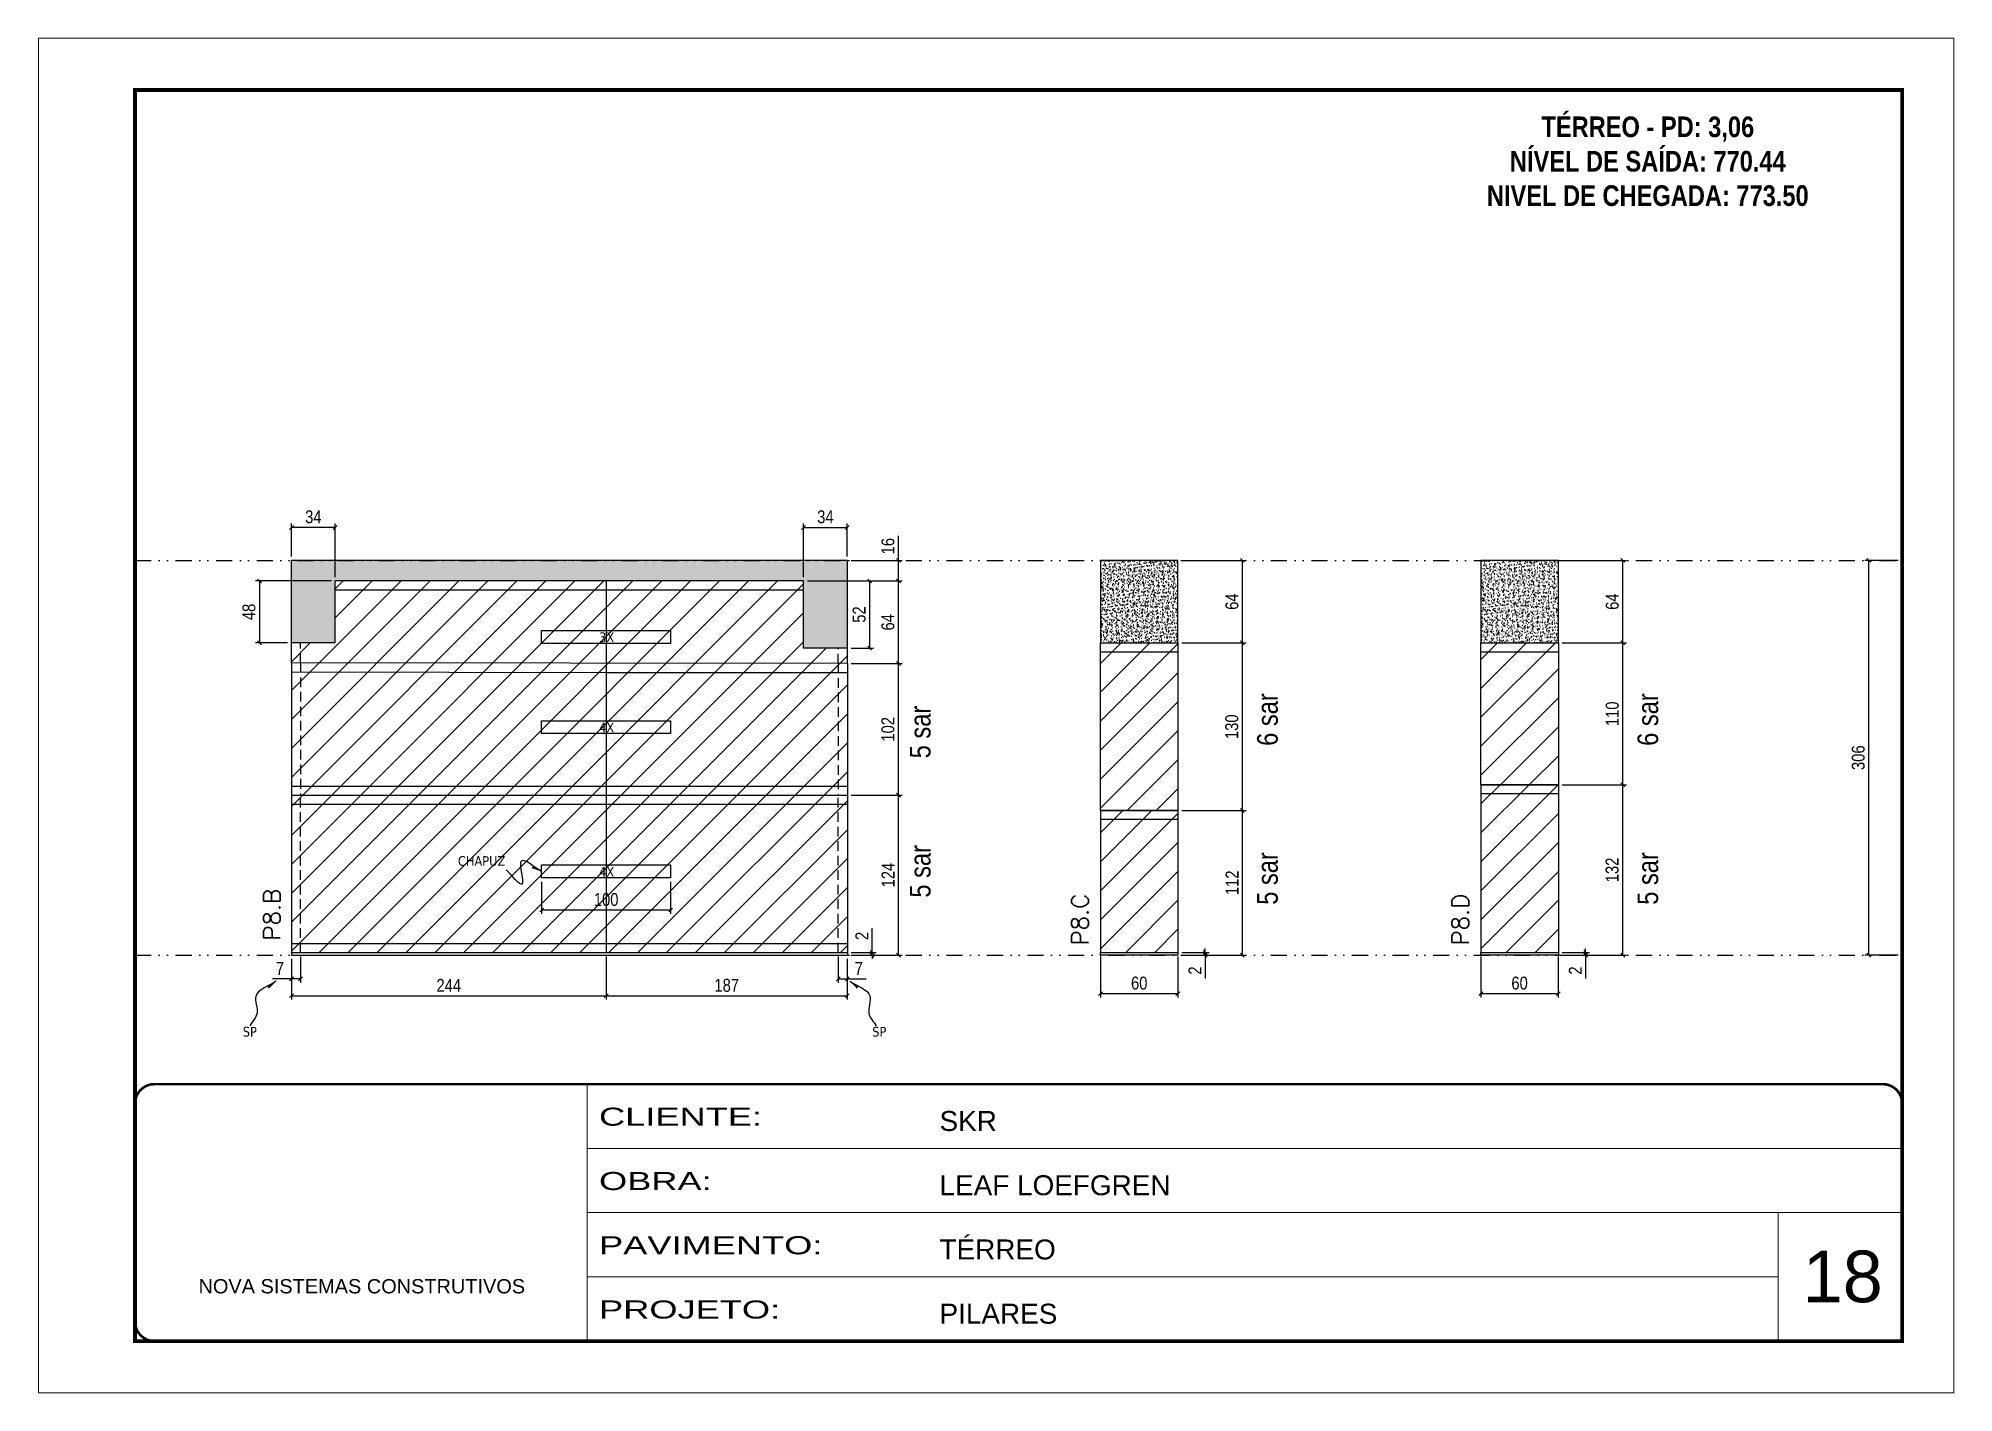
# Model space of a CAD drawing. Extents: x 14400 to 27878, y -21631 to 6985.
# Drawn here: x 16012 to 17497, y 1340 to 2390 of the extents above; entities that cross this region are included whole.
import ezdxf

# ---------------------------------------------------------------- set-up
doc = ezdxf.new("R2010")
doc.units = 0
for name, pattern in [('CONTINUO', [0]), ('DASHED', [0.75, 0.5, -0.25]), ('DIVIDE2', [0.625, 0.25, -0.125, 0, -0.125, 0, -0.125]), ('HIDDEN', [0.375, 0.25, -0.125])]:
    doc.linetypes.add(name, pattern=pattern)
for name, color, linetype, lineweight in [('CARIMBO', 255, 'Continuous', 9), ('Folhas', 255, 'Continuous', 9), ('Hachura', 251, 'Continuous', 9), ('SARRAFO DE PRESSAO', 251, 'DASHED', 9), ('Texto Seção', 7, 'Continuous', 15)]:
    doc.layers.add(name, color=color, linetype=linetype, lineweight=lineweight)
for name, color, linetype in [('COTA', 241, 'Continuous'), ('NOMENCLATURA', 7, 'Continuous'), ('Nível', 160, 'Continuous'), ('Painéis', 200, 'Continuous'), ('SARR_2.2x10', 60, 'Continuous'), ('SARR_2.2x7', 40, 'Continuous'), ('Sarrafo de Pressão', 42, 'HIDDEN'), ('texto', 7, 'Continuous')]:
    doc.layers.add(name, color=color, linetype=linetype)
doc.styles.add('ARIAL', font='arial.ttf')
doc.styles.add('ARIAL_NARROW', font='ARIALN.TTF', dxfattribs={"height": 0.2})
doc.styles.add('COTA TECNICA', font='techl___.ttf', dxfattribs={"height": 10})
doc.styles.add('COTA TECNICA-50', font='techl___.ttf', dxfattribs={"height": 10})
doc.styles.add('REGUA-120', font='ROMANS.shx', dxfattribs={"height": 15})
doc.styles.add('ROMANC', font='techb___.ttf', dxfattribs={"height": 2.5})
doc.styles.get("Standard").update_dxf_attribs({"font": 'arial.ttf'})
doc.styles.add('Tecnologia', font='')
doc.styles.get('Tecnologia').set_extended_font_data('Forgotten Futurist')
doc.dimstyles.new('COTA PAINEL-50', dxfattribs={"dimtxt": 10, "dimasz": 3, "dimexe": 3, "dimexo": 3, "dimgap": 3, "dimtad": 1, "dimdec": 1, "dimzin": 12, "dimdsep": 46, "dimtxsty": 'COTA TECNICA-50', "dimblk1": 'OBLIQUE', "dimblk2": 'OBLIQUE', "dimsah": 1, "dimcen": 0.9, "dimclrd": 4, "dimclre": 4, "dimclrt": 240, "dimadec": 1, "dimazin": 3, "dimtfac": 1, "dimtdec": 1, "dimtmove": 0, "dimatfit": 3, "dimfxl": 1, "dimtolj": 1, "dimtzin": 12, "dimarcsym": 0})
doc.dimstyles.new('PAINEL', dxfattribs={"dimtxt": 10, "dimasz": 3, "dimexe": 3, "dimexo": 3, "dimgap": 3, "dimtad": 1, "dimdec": 1, "dimzin": 12, "dimdsep": 46, "dimtxsty": 'COTA TECNICA', "dimblk1": 'OBLIQUE', "dimblk2": 'OBLIQUE', "dimsah": 1, "dimcen": 0.9, "dimclrd": 4, "dimclre": 4, "dimclrt": 240, "dimadec": 1, "dimazin": 3, "dimtfac": 1, "dimtdec": 1, "dimtmove": 0, "dimatfit": 3, "dimfxl": 1, "dimtolj": 1, "dimtzin": 12, "dimarcsym": 0})
doc.dimstyles.get("Standard").update_dxf_attribs({"dimtxt": 0.18, "dimasz": 0.18, "dimexe": 0.18, "dimexo": 0.0625, "dimgap": 0.09, "dimtad": 0, "dimtih": 1, "dimtoh": 1, "dimdec": 4, "dimzin": 0, "dimdsep": 46, "dimtxsty": 'Standard', "dimcen": 0.09, "dimadec": 0, "dimazin": 0, "dimtfac": 1, "dimtdec": 4, "dimtofl": 0, "dimtmove": 0, "dimatfit": 3, "dimfxl": 1, "dimtolj": 1, "dimtzin": 0, "dimarcsym": 0})

msp = doc.modelspace()

# ---------------------------------------------------------------- texts
at = {"layer": 'CARIMBO', "style": 'ARIAL'}
msp.add_text('18', height=40, dxfattribs=at).set_placement((17379.83, 1410.57))
at = {"layer": 'NOMENCLATURA', "style": 'ARIAL_NARROW'}
for s, p in [('5 sar', (16703.72, 1832.23)), ('6 sar', (16972.91, 1841.92)), ('6 sar', (17267.84, 1841.92)), ('5 sar', (16703.72, 1724.23)), ('5 sar', (16972.91, 1718.7)), ('5 sar', (17267.84, 1718.7))]:
    msp.add_text(s, height=16, rotation=90, dxfattribs=at).set_placement(p)
at = {"layer": 'NOMENCLATURA', "color": 2, "insert": (17259.81, 2356.49), "char_height": 16, "attachment_point": 2, "style": 'ROMANC'}
msp.add_mtext_dynamic_manual_height_columns('\\PTÉRREO - PD: 3,06\\PNÍVEL DE SAÍDA: 770.44\\PNIVEL DE CHEGADA: 773.50', width=432.3511, gutter_width=1, heights=[0], dxfattribs=at)
at = {"layer": 'texto', "color": 0, "char_height": 7.5, "attachment_point": 5}
for s, insert in [('{\\fTahoma|b0|i0|c0|p34;\\C4;3X}', (16452.6, 1926)), ('{\\fTahoma|b0|i0|c0|p34;\\C4;4X}', (16452.6, 1856.1)), ('{\\fTahoma|b0|i0|c0|p34;\\C4;CHAPUZ}', (16355.65, 1752.57)), ('{\\fTahoma|b0|i0|c0|p34;\\C4;4X}', (16452.6, 1744.26)), ('{\\fTahoma|b0|i0|c0|p34;\\C4;SP}', (16175.96, 1620.22)), ('{\\fTahoma|b0|i0|c0|p34;\\C4;SP}', (16663.98, 1620.22))]:
    msp.add_mtext(s, dxfattribs=dict(at, insert=insert))
at = {"layer": 'Texto Seção', "char_height": 13, "attachment_point": 7, "rotation": 90, "style": 'REGUA-120'}
for s, insert, width in [('P8.B', (16199.59, 1690.96), 285.3299), ('P8.C', (16826.07, 1687.12), 370.6998), ('P8.D', (17121, 1687.12), 370.6998)]:
    msp.add_mtext(s, dxfattribs=dict(at, insert=insert, width=width))

# ---------------------------------------------------------------- blocks, each defined once
blk = doc.blocks.new('9999999999')
at = {"color": 30, "linetype": 'CONTINUO'}
for p, q in [((98564.6, 34230.2), (98564.6, 34429.4)), ((98564.6, 34379.6), (99584, 34379.6)), ((98564.6, 34329.8), (99488, 34329.8)), ((99584, 34329.8), (99488, 34329.8)), ((99488, 34329.8), (99488, 34230.2)), ((98564.6, 34280), (99488, 34280))]:
    blk.add_line(p, q, dxfattribs=at)
at = {"color": 30, "linetype": 'CONTINUO', "const_width": 2}
blk.add_lwpolyline([(99584, 34230.2), (99584, 34414.4, 0.414214), (99569, 34429.4), (98229, 34429.4, 0.414214), (98214, 34414.4), (98214, 34245.2, 0.414214), (98229, 34230.2), (99584, 34230.2)], format="xyb", dxfattribs=at)
at = {"layer": 'Folhas'}
blk.add_lwpolyline([(98139, 34190.2), (99624, 34190.2), (99624, 35240.2), (98139, 35240.2)], close=True, dxfattribs=at)
at = {"layer": 'Folhas', "color": 30, "const_width": 3}
blk.add_lwpolyline([(98214, 34230.2), (99584, 34230.2), (99584, 35200.2), (98214, 35200.2)], close=True, dxfattribs=at)
at = {"color": 7, "linetype": 'Continuous', "ltscale": 5, "style": 'ARIAL'}
for s, height, p in [('SKR', 15.48, (98837.7, 34393.1)), ('LEAF LOEFGREN', 15.483, (98837.7, 34343.3)), ('TÉRREO', 15.48, (98837.7, 34293.5)), ('NOVA SISTEMAS CONSTRUTIVOS', 11.059, (98263.2, 34267.2)), ('PILARES', 15.48, (98837.7, 34243.7))]:
    blk.add_text(s, height=height, dxfattribs=at).set_placement(p)
at = {"layer": 'Folhas', "color": 7, "style": 'Tecnologia', "width": 1.5}
for s, p in [('CLIENTE:', (98573.7, 34397.2)), ('OBRA:', (98573.7, 34347.3)), ('PAVIMENTO:', (98573.7, 34297.5)), ('PROJETO:', (98573.7, 34247.7))]:
    blk.add_text(s, height=14, dxfattribs=at).set_placement(p)
blk = doc.blocks.new('_Oblique')
at = {"color": 0, "linetype": 'ByBlock', "lineweight": -2}
blk.add_line((-0.5, -0.5), (0.5, 0.5), dxfattribs=at)
blk = doc.blocks.new('*D925')
at = {"layer": 'COTA', "color": 4, "lineweight": -2, "transparency": 16777216}
for p, q in [((16215.2, 1678.7), (16215.2, 1658.2)), ((16208.2, 1676.7), (16208.2, 1658.2)), ((16208.2, 1661.2), (16193.5, 1661.2)), ((16215.2, 1661.2), (16208.2, 1661.2))]:
    blk.add_line(p, q, dxfattribs=at)
at = {"layer": 'Defpoints', "color": 0, "transparency": 16777216}
for p in [(16208.2, 1679.7), (16215.2, 1681.7), (16208.2, 1661.2)]:
    blk.add_point(p, dxfattribs=at)
at = {"layer": 'COTA', "color": 4, "lineweight": -2, "transparency": 16777216, "xscale": 3, "yscale": 3, "zscale": 3, "rotation": 180}
blk.add_blockref('_Oblique', (16208.2, 1661.2), dxfattribs=at)
at = {"layer": 'COTA', "color": 4, "lineweight": -2, "transparency": 16777216, "xscale": 3, "yscale": 3, "zscale": 3}
blk.add_blockref('_Oblique', (16215.2, 1661.2), dxfattribs=at)
at = {"layer": 'COTA', "color": 240, "transparency": 16777216, "insert": (16199.3, 1669.3), "char_height": 10, "attachment_point": 5, "style": 'COTA TECNICA-50'}
blk.add_mtext('\\A1;7', dxfattribs=at)
blk = doc.blocks.new('*D926')
at = {"layer": 'COTA', "color": 4, "lineweight": -2, "transparency": 16777216}
for p, q in [((16632.2, 1678.7), (16632.2, 1658.2)), ((16639.2, 1676.7), (16639.2, 1658.2)), ((16632.2, 1661.2), (16639.2, 1661.2)), ((16639.2, 1661.2), (16653.9, 1661.2))]:
    blk.add_line(p, q, dxfattribs=at)
at = {"layer": 'Defpoints', "color": 0, "transparency": 16777216}
for p in [(16632.2, 1681.7), (16639.2, 1679.7), (16639.2, 1661.2)]:
    blk.add_point(p, dxfattribs=at)
at = {"layer": 'COTA', "color": 4, "lineweight": -2, "transparency": 16777216, "xscale": 3, "yscale": 3, "zscale": 3, "rotation": 180}
blk.add_blockref('_Oblique', (16632.2, 1661.2), dxfattribs=at)
at = {"layer": 'COTA', "color": 4, "lineweight": -2, "transparency": 16777216, "xscale": 3, "yscale": 3, "zscale": 3}
blk.add_blockref('_Oblique', (16639.2, 1661.2), dxfattribs=at)
at = {"layer": 'COTA', "color": 240, "transparency": 16777216, "insert": (16648.1, 1669.3), "char_height": 10, "attachment_point": 5, "style": 'COTA TECNICA-50'}
blk.add_mtext('\\A1;7', dxfattribs=at)
blk = doc.blocks.new('*D927')
at = {"layer": 'COTA', "color": 4, "lineweight": -2, "transparency": 16777216}
for p, q in [((16642.2, 1905.7), (16681.8, 1905.7)), ((16678.8, 1803.7), (16678.8, 1905.7)), ((16642.2, 1803.7), (16681.8, 1803.7))]:
    blk.add_line(p, q, dxfattribs=at)
at = {"layer": 'Defpoints', "color": 0, "transparency": 16777216}
for p in [(16639.2, 1905.7), (16678.8, 1905.7), (16639.2, 1803.7)]:
    blk.add_point(p, dxfattribs=at)
at = {"layer": 'COTA', "color": 4, "lineweight": -2, "transparency": 16777216, "xscale": 3, "yscale": 3, "zscale": 3}
for p, rotation in [((16678.8, 1905.7), 90), ((16678.8, 1803.7), 270)]:
    blk.add_blockref('_Oblique', p, dxfattribs=dict(at, rotation=rotation))
at = {"layer": 'COTA', "color": 240, "transparency": 16777216, "insert": (16670.7, 1854.7), "char_height": 10, "attachment_point": 5, "rotation": 90, "style": 'COTA TECNICA-50'}
blk.add_mtext('\\A1;102', dxfattribs=at)
blk = doc.blocks.new('*D928')
at = {"layer": 'COTA', "color": 4, "lineweight": -2, "transparency": 16777216}
for p, q in [((16658.5, 1681.7), (16658.5, 1700.5)), ((16642.2, 1681.7), (16661.5, 1681.7)), ((16642.2, 1679.7), (16661.5, 1679.7)), ((16658.5, 1679.7), (16658.5, 1681.7)), ((16658.5, 1679.7), (16658.5, 1676.7))]:
    blk.add_line(p, q, dxfattribs=at)
at = {"layer": 'Defpoints', "color": 0, "transparency": 16777216}
for p in [(16639.2, 1681.7), (16639.2, 1679.7), (16658.5, 1679.7)]:
    blk.add_point(p, dxfattribs=at)
at = {"layer": 'COTA', "color": 4, "lineweight": -2, "transparency": 16777216, "xscale": 3, "yscale": 3, "zscale": 3}
for p, rotation in [((16658.5, 1681.7), 270), ((16658.5, 1679.7), 90)]:
    blk.add_blockref('_Oblique', p, dxfattribs=dict(at, rotation=rotation))
at = {"layer": 'COTA', "color": 240, "transparency": 16777216, "insert": (16650.5, 1694.5), "char_height": 10, "attachment_point": 5, "rotation": 90, "style": 'COTA TECNICA-50'}
blk.add_mtext('\\A1;2', dxfattribs=at)
blk = doc.blocks.new('*D929')
at = {"layer": 'COTA', "color": 4, "lineweight": -2, "transparency": 16777216}
for p, q in [((16452.2, 1678.7), (16452.2, 1645.2)), ((16208.2, 1676.7), (16208.2, 1645.2)), ((16208.2, 1648.2), (16452.2, 1648.2))]:
    blk.add_line(p, q, dxfattribs=at)
at = {"layer": 'Defpoints', "color": 0, "transparency": 16777216}
for p in [(16208.2, 1679.7), (16452.2, 1681.7), (16452.2, 1648.2)]:
    blk.add_point(p, dxfattribs=at)
at = {"layer": 'COTA', "color": 4, "lineweight": -2, "transparency": 16777216, "xscale": 3, "yscale": 3, "zscale": 3, "rotation": 180}
blk.add_blockref('_Oblique', (16208.2, 1648.2), dxfattribs=at)
at = {"layer": 'COTA', "color": 4, "lineweight": -2, "transparency": 16777216, "xscale": 3, "yscale": 3, "zscale": 3}
blk.add_blockref('_Oblique', (16452.2, 1648.2), dxfattribs=at)
at = {"layer": 'COTA', "color": 240, "transparency": 16777216, "insert": (16330.2, 1656.2), "char_height": 10, "attachment_point": 5, "style": 'COTA TECNICA-50'}
blk.add_mtext('\\A1;244', dxfattribs=at)
blk = doc.blocks.new('*D930')
at = {"layer": 'COTA', "color": 4, "lineweight": -2, "transparency": 16777216}
for p, q in [((16452.2, 1678.7), (16452.2, 1645.2)), ((16639.2, 1676.7), (16639.2, 1645.2)), ((16452.2, 1648.2), (16639.2, 1648.2))]:
    blk.add_line(p, q, dxfattribs=at)
at = {"layer": 'Defpoints', "color": 0, "transparency": 16777216}
for p in [(16452.2, 1681.7), (16639.2, 1679.7), (16639.2, 1648.2)]:
    blk.add_point(p, dxfattribs=at)
at = {"layer": 'COTA', "color": 4, "lineweight": -2, "transparency": 16777216, "xscale": 3, "yscale": 3, "zscale": 3, "rotation": 180}
blk.add_blockref('_Oblique', (16452.2, 1648.2), dxfattribs=at)
at = {"layer": 'COTA', "color": 4, "lineweight": -2, "transparency": 16777216, "xscale": 3, "yscale": 3, "zscale": 3}
blk.add_blockref('_Oblique', (16639.2, 1648.2), dxfattribs=at)
at = {"layer": 'COTA', "color": 240, "transparency": 16777216, "insert": (16545.7, 1656.2), "char_height": 10, "attachment_point": 5, "style": 'COTA TECNICA-50'}
blk.add_mtext('\\A1;187', dxfattribs=at)
blk = doc.blocks.new('*D937')
at = {"layer": 'COTA', "color": 4, "linetype": 'ByBlock', "lineweight": -2, "transparency": 16777216}
for p, q in [((16402.2, 1736.6), (16402.2, 1711.6)), ((16502.2, 1736.6), (16502.2, 1711.6)), ((16502.2, 1714.6), (16402.2, 1714.6))]:
    blk.add_line(p, q, dxfattribs=at)
at = {"layer": 'Defpoints', "color": 0, "linetype": 'ByBlock', "transparency": 16777216}
for p in [(16402.2, 1739.6), (16502.2, 1739.6), (16402.2, 1714.6)]:
    blk.add_point(p, dxfattribs=at)
at = {"layer": 'COTA', "color": 4, "linetype": 'ByBlock', "lineweight": -2, "transparency": 16777216, "xscale": 3, "yscale": 3, "zscale": 3, "rotation": 180}
blk.add_blockref('_Oblique', (16402.2, 1714.6), dxfattribs=at)
at = {"layer": 'COTA', "color": 4, "linetype": 'ByBlock', "lineweight": -2, "transparency": 16777216, "xscale": 3, "yscale": 3, "zscale": 3}
blk.add_blockref('_Oblique', (16502.2, 1714.6), dxfattribs=at)
at = {"layer": 'COTA', "color": 240, "linetype": 'ByBlock', "transparency": 16777216, "insert": (16452.2, 1722.7), "char_height": 10, "attachment_point": 5, "style": 'COTA TECNICA'}
blk.add_mtext('\\A1;100', dxfattribs=at)
blk = doc.blocks.new('*D938')
at = {"layer": 'COTA', "color": 4, "lineweight": -2, "transparency": 16777216}
for p, q in [((16642.2, 1803.7), (16681.8, 1803.7)), ((16678.8, 1679.7), (16678.8, 1803.7)), ((16642.2, 1679.7), (16681.8, 1679.7))]:
    blk.add_line(p, q, dxfattribs=at)
at = {"layer": 'Defpoints', "color": 0, "transparency": 16777216}
for p in [(16639.2, 1803.7), (16678.8, 1803.7), (16639.2, 1679.7)]:
    blk.add_point(p, dxfattribs=at)
at = {"layer": 'COTA', "color": 4, "lineweight": -2, "transparency": 16777216, "xscale": 3, "yscale": 3, "zscale": 3}
for p, rotation in [((16678.8, 1803.7), 90), ((16678.8, 1679.7), 270)]:
    blk.add_blockref('_Oblique', p, dxfattribs=dict(at, rotation=rotation))
at = {"layer": 'COTA', "color": 240, "transparency": 16777216, "insert": (16670.8, 1741.7), "char_height": 10, "attachment_point": 5, "rotation": 90, "style": 'COTA TECNICA'}
blk.add_mtext('\\A1;124', dxfattribs=at)
blk = doc.blocks.new('*D931')
at = {"layer": 'COTA', "color": 4, "lineweight": -2, "transparency": 16777216}
for p, q in [((16835.5, 1678.7), (16835.5, 1646.8)), ((16895.5, 1678.7), (16895.5, 1646.8)), ((16835.5, 1649.8), (16895.5, 1649.8))]:
    blk.add_line(p, q, dxfattribs=at)
at = {"layer": 'Defpoints', "color": 0, "transparency": 16777216}
for p in [(16835.5, 1681.7), (16895.5, 1681.7), (16895.5, 1649.8)]:
    blk.add_point(p, dxfattribs=at)
at = {"layer": 'COTA', "color": 4, "lineweight": -2, "transparency": 16777216, "xscale": 3, "yscale": 3, "zscale": 3, "rotation": 180}
blk.add_blockref('_Oblique', (16835.5, 1649.8), dxfattribs=at)
at = {"layer": 'COTA', "color": 4, "lineweight": -2, "transparency": 16777216, "xscale": 3, "yscale": 3, "zscale": 3}
blk.add_blockref('_Oblique', (16895.5, 1649.8), dxfattribs=at)
at = {"layer": 'COTA', "color": 240, "transparency": 16777216, "insert": (16865.5, 1657.9), "char_height": 10, "attachment_point": 5, "style": 'COTA TECNICA'}
blk.add_mtext('\\A1;60', dxfattribs=at)
blk = doc.blocks.new('*D932')
at = {"layer": 'COTA', "color": 4, "lineweight": -2, "transparency": 16777216}
for p, q in [((16898.5, 1681.7), (16919.7, 1681.7)), ((16898.5, 1679.7), (16919.7, 1679.7)), ((16916.7, 1681.7), (16916.7, 1684.7)), ((16916.7, 1681.7), (16916.7, 1679.7)), ((16916.7, 1679.7), (16916.7, 1661.6))]:
    blk.add_line(p, q, dxfattribs=at)
at = {"layer": 'Defpoints', "color": 0, "transparency": 16777216}
for p in [(16895.5, 1681.7), (16895.5, 1679.7), (16916.7, 1681.7)]:
    blk.add_point(p, dxfattribs=at)
at = {"layer": 'COTA', "color": 4, "lineweight": -2, "transparency": 16777216, "xscale": 3, "yscale": 3, "zscale": 3}
for p, rotation in [((16916.7, 1681.7), 270), ((16916.7, 1679.7), 90)]:
    blk.add_blockref('_Oblique', p, dxfattribs=dict(at, rotation=rotation))
at = {"layer": 'COTA', "color": 240, "transparency": 16777216, "insert": (16908.7, 1667.7), "char_height": 10, "attachment_point": 5, "rotation": 90, "style": 'COTA TECNICA-50'}
blk.add_mtext('\\A1;2', dxfattribs=at)
blk = doc.blocks.new('*D933')
at = {"layer": 'COTA', "color": 4, "lineweight": -2, "transparency": 16777216}
for p, q in [((16898.5, 1791.7), (16948.5, 1791.7)), ((16945.5, 1679.7), (16945.5, 1791.7)), ((16898.5, 1679.7), (16948.5, 1679.7))]:
    blk.add_line(p, q, dxfattribs=at)
at = {"layer": 'Defpoints', "color": 0, "transparency": 16777216}
for p in [(16895.5, 1791.7), (16945.5, 1791.7), (16895.5, 1679.7)]:
    blk.add_point(p, dxfattribs=at)
at = {"layer": 'COTA', "color": 4, "lineweight": -2, "transparency": 16777216, "xscale": 3, "yscale": 3, "zscale": 3}
for p, rotation in [((16945.5, 1791.7), 90), ((16945.5, 1679.7), 270)]:
    blk.add_blockref('_Oblique', p, dxfattribs=dict(at, rotation=rotation))
at = {"layer": 'COTA', "color": 240, "transparency": 16777216, "insert": (16937.5, 1735.7), "char_height": 10, "attachment_point": 5, "rotation": 90, "style": 'COTA TECNICA-50'}
blk.add_mtext('\\A1;112', dxfattribs=at)
blk = doc.blocks.new('*D939')
at = {"layer": 'COTA', "color": 4, "lineweight": -2, "transparency": 16777216}
for p, q in [((16898.5, 1985.7), (16948.5, 1985.7)), ((16945.5, 1921.7), (16945.5, 1985.7)), ((16898.5, 1921.7), (16948.5, 1921.7))]:
    blk.add_line(p, q, dxfattribs=at)
at = {"layer": 'Defpoints', "color": 0, "transparency": 16777216}
for p in [(16895.5, 1985.7), (16945.5, 1985.7), (16895.5, 1921.7)]:
    blk.add_point(p, dxfattribs=at)
at = {"layer": 'COTA', "color": 4, "lineweight": -2, "transparency": 16777216, "xscale": 3, "yscale": 3, "zscale": 3}
for p, rotation in [((16945.5, 1985.7), 90), ((16945.5, 1921.7), 270)]:
    blk.add_blockref('_Oblique', p, dxfattribs=dict(at, rotation=rotation))
at = {"layer": 'COTA', "color": 240, "transparency": 16777216, "insert": (16937.4, 1953.7), "char_height": 10, "attachment_point": 5, "rotation": 90, "style": 'COTA TECNICA'}
blk.add_mtext('\\A1;64', dxfattribs=at)
blk = doc.blocks.new('*D940')
at = {"layer": 'COTA', "color": 4, "lineweight": -2, "transparency": 16777216}
for p, q in [((16898.5, 1921.7), (16948.5, 1921.7)), ((16945.5, 1791.7), (16945.5, 1921.7)), ((16898.5, 1791.7), (16948.5, 1791.7))]:
    blk.add_line(p, q, dxfattribs=at)
at = {"layer": 'Defpoints', "color": 0, "transparency": 16777216}
for p in [(16895.5, 1921.7), (16945.5, 1921.7), (16895.5, 1791.7)]:
    blk.add_point(p, dxfattribs=at)
at = {"layer": 'COTA', "color": 4, "lineweight": -2, "transparency": 16777216, "xscale": 3, "yscale": 3, "zscale": 3}
for p, rotation in [((16945.5, 1921.7), 90), ((16945.5, 1791.7), 270)]:
    blk.add_blockref('_Oblique', p, dxfattribs=dict(at, rotation=rotation))
at = {"layer": 'COTA', "color": 240, "transparency": 16777216, "insert": (16937.3, 1856.7), "char_height": 10, "attachment_point": 5, "rotation": 90, "style": 'COTA TECNICA'}
blk.add_mtext('\\A1;130', dxfattribs=at)
blk = doc.blocks.new('*D942')
at = {"layer": 'COTA', "color": 4, "lineweight": -2, "transparency": 16777216}
for p, q in [((16608.2, 1969.7), (16659.5, 1969.7)), ((16656.5, 1969.7), (16656.5, 1917.7)), ((16642.2, 1917.7), (16659.5, 1917.7))]:
    blk.add_line(p, q, dxfattribs=at)
at = {"layer": 'Defpoints', "color": 0, "transparency": 16777216}
for p in [(16605.2, 1969.7), (16639.2, 1917.7), (16656.5, 1917.7)]:
    blk.add_point(p, dxfattribs=at)
at = {"layer": 'COTA', "color": 4, "lineweight": -2, "transparency": 16777216, "xscale": 3, "yscale": 3, "zscale": 3}
for p, rotation in [((16656.5, 1969.7), 90), ((16656.5, 1917.7), 270)]:
    blk.add_blockref('_Oblique', p, dxfattribs=dict(at, rotation=rotation))
at = {"layer": 'COTA', "color": 240, "transparency": 16777216, "insert": (16648.4, 1943.7), "char_height": 10, "attachment_point": 5, "rotation": 90, "style": 'COTA TECNICA'}
blk.add_mtext('\\A1;52', dxfattribs=at)
blk = doc.blocks.new('*D943')
at = {"layer": 'COTA', "color": 4, "lineweight": -2, "transparency": 16777216}
for p, q in [((16605.2, 1972.7), (16605.2, 2014.2)), ((16605.2, 2011.2), (16639.2, 2011.2)), ((16639.2, 1988.7), (16639.2, 2014.2))]:
    blk.add_line(p, q, dxfattribs=at)
at = {"layer": 'Defpoints', "color": 0, "transparency": 16777216}
for p in [(16639.2, 2011.2), (16639.2, 1985.7), (16605.2, 1969.7)]:
    blk.add_point(p, dxfattribs=at)
at = {"layer": 'COTA', "color": 4, "lineweight": -2, "transparency": 16777216, "xscale": 3, "yscale": 3, "zscale": 3, "rotation": 180}
blk.add_blockref('_Oblique', (16605.2, 2011.2), dxfattribs=at)
at = {"layer": 'COTA', "color": 4, "lineweight": -2, "transparency": 16777216, "xscale": 3, "yscale": 3, "zscale": 3}
blk.add_blockref('_Oblique', (16639.2, 2011.2), dxfattribs=at)
at = {"layer": 'COTA', "color": 240, "transparency": 16777216, "insert": (16622.2, 2019.4), "char_height": 10, "attachment_point": 5, "style": 'COTA TECNICA'}
blk.add_mtext('\\A1;34', dxfattribs=at)
blk = doc.blocks.new('*D944')
at = {"layer": 'COTA', "color": 4, "lineweight": -2, "transparency": 16777216}
for p, q in [((16239.2, 1969.7), (16180.4, 1969.7)), ((16183.4, 1969.7), (16183.4, 1921.7)), ((16205.2, 1921.7), (16180.4, 1921.7))]:
    blk.add_line(p, q, dxfattribs=at)
at = {"layer": 'Defpoints', "color": 0, "transparency": 16777216}
for p in [(16242.2, 1969.7), (16183.4, 1921.7), (16208.2, 1921.7)]:
    blk.add_point(p, dxfattribs=at)
at = {"layer": 'COTA', "color": 4, "lineweight": -2, "transparency": 16777216, "xscale": 3, "yscale": 3, "zscale": 3}
for p, rotation in [((16183.4, 1969.7), 90), ((16183.4, 1921.7), 270)]:
    blk.add_blockref('_Oblique', p, dxfattribs=dict(at, rotation=rotation))
at = {"layer": 'COTA', "color": 240, "transparency": 16777216, "insert": (16175.3, 1945.7), "char_height": 10, "attachment_point": 5, "rotation": 90, "style": 'COTA TECNICA'}
blk.add_mtext('\\A1;48', dxfattribs=at)
blk = doc.blocks.new('*D952')
at = {"layer": 'COTA', "color": 4, "lineweight": -2, "transparency": 16777216}
for p, q in [((16208.2, 1988.7), (16208.2, 2014.2)), ((16242.2, 2011.2), (16208.2, 2011.2)), ((16242.2, 1972.7), (16242.2, 2014.2))]:
    blk.add_line(p, q, dxfattribs=at)
at = {"layer": 'Defpoints', "color": 0, "transparency": 16777216}
for p in [(16208.2, 2011.2), (16208.2, 1985.7), (16242.2, 1969.7)]:
    blk.add_point(p, dxfattribs=at)
at = {"layer": 'COTA', "color": 4, "lineweight": -2, "transparency": 16777216, "xscale": 3, "yscale": 3, "zscale": 3, "rotation": 180}
blk.add_blockref('_Oblique', (16208.2, 2011.2), dxfattribs=at)
at = {"layer": 'COTA', "color": 4, "lineweight": -2, "transparency": 16777216, "xscale": 3, "yscale": 3, "zscale": 3}
blk.add_blockref('_Oblique', (16242.2, 2011.2), dxfattribs=at)
at = {"layer": 'COTA', "color": 240, "transparency": 16777216, "insert": (16225.2, 2019.4), "char_height": 10, "attachment_point": 5, "style": 'COTA TECNICA'}
blk.add_mtext('\\A1;34', dxfattribs=at)
blk = doc.blocks.new('*D1782')
at = {"layer": 'COTA', "color": 4, "lineweight": -2, "transparency": 16777216}
for p, q in [((17454, 1985.7), (17428.2, 1985.7)), ((17431.2, 1679.7), (17431.2, 1985.7)), ((17454, 1679.7), (17428.2, 1679.7))]:
    blk.add_line(p, q, dxfattribs=at)
at = {"layer": 'Defpoints', "color": 0, "transparency": 16777216}
for p in [(17431.2, 1985.7), (17457, 1985.7), (17457, 1679.7)]:
    blk.add_point(p, dxfattribs=at)
at = {"layer": 'COTA', "color": 4, "lineweight": -2, "transparency": 16777216, "xscale": 3, "yscale": 3, "zscale": 3}
for p, rotation in [((17431.2, 1985.7), 90), ((17431.2, 1679.7), 270)]:
    blk.add_blockref('_Oblique', p, dxfattribs=dict(at, rotation=rotation))
at = {"layer": 'COTA', "color": 240, "transparency": 16777216, "insert": (17423, 1832.7), "char_height": 10, "attachment_point": 5, "rotation": 90, "style": 'COTA TECNICA'}
blk.add_mtext('\\A1;306', dxfattribs=at)
blk = doc.blocks.new('*D2205')
at = {"layer": 'COTA', "color": 4, "lineweight": -2, "transparency": 16777216}
for p, q in [((16608.2, 1969.7), (16681.8, 1969.7)), ((16678.8, 1905.7), (16678.8, 1969.7)), ((16642.2, 1905.7), (16681.8, 1905.7))]:
    blk.add_line(p, q, dxfattribs=at)
at = {"layer": 'Defpoints', "color": 0, "transparency": 16777216}
for p in [(16605.2, 1969.7), (16678.8, 1969.7), (16639.2, 1905.7)]:
    blk.add_point(p, dxfattribs=at)
at = {"layer": 'COTA', "color": 4, "lineweight": -2, "transparency": 16777216, "xscale": 3, "yscale": 3, "zscale": 3}
for p, rotation in [((16678.8, 1969.7), 90), ((16678.8, 1905.7), 270)]:
    blk.add_blockref('_Oblique', p, dxfattribs=dict(at, rotation=rotation))
at = {"layer": 'COTA', "color": 240, "transparency": 16777216, "insert": (16670.7, 1937.7), "char_height": 10, "attachment_point": 5, "rotation": 90, "style": 'COTA TECNICA'}
blk.add_mtext('\\A1;64', dxfattribs=at)
blk = doc.blocks.new('*D2206')
at = {"layer": 'COTA', "color": 4, "lineweight": -2, "transparency": 16777216}
for p, q in [((16678.8, 1985.7), (16678.8, 2004.7)), ((16642.2, 1985.7), (16681.8, 1985.7)), ((16678.8, 1969.7), (16678.8, 1985.7)), ((16608.2, 1969.7), (16681.8, 1969.7))]:
    blk.add_line(p, q, dxfattribs=at)
at = {"layer": 'Defpoints', "color": 0, "transparency": 16777216}
for p in [(16639.2, 1985.7), (16678.8, 1985.7), (16605.2, 1969.7)]:
    blk.add_point(p, dxfattribs=at)
at = {"layer": 'COTA', "color": 4, "lineweight": -2, "transparency": 16777216, "xscale": 3, "yscale": 3, "zscale": 3}
for p, rotation in [((16678.8, 1985.7), 90), ((16678.8, 1969.7), 270)]:
    blk.add_blockref('_Oblique', p, dxfattribs=dict(at, rotation=rotation))
at = {"layer": 'COTA', "color": 240, "transparency": 16777216, "insert": (16670.7, 1996.7), "char_height": 10, "attachment_point": 5, "rotation": 90, "style": 'COTA TECNICA'}
blk.add_mtext('\\A1;16', dxfattribs=at)
blk = doc.blocks.new('*D2207')
at = {"layer": 'COTA', "color": 4, "lineweight": -2, "transparency": 16777216}
for p, q in [((17130.4, 1678.7), (17130.4, 1646.8)), ((17190.4, 1678.7), (17190.4, 1646.8)), ((17130.4, 1649.8), (17190.4, 1649.8))]:
    blk.add_line(p, q, dxfattribs=at)
at = {"layer": 'Defpoints', "color": 0, "transparency": 16777216}
for p in [(17130.4, 1681.7), (17190.4, 1681.7), (17190.4, 1649.8)]:
    blk.add_point(p, dxfattribs=at)
at = {"layer": 'COTA', "color": 4, "lineweight": -2, "transparency": 16777216, "xscale": 3, "yscale": 3, "zscale": 3, "rotation": 180}
blk.add_blockref('_Oblique', (17130.4, 1649.8), dxfattribs=at)
at = {"layer": 'COTA', "color": 4, "lineweight": -2, "transparency": 16777216, "xscale": 3, "yscale": 3, "zscale": 3}
blk.add_blockref('_Oblique', (17190.4, 1649.8), dxfattribs=at)
at = {"layer": 'COTA', "color": 240, "transparency": 16777216, "insert": (17160.4, 1657.9), "char_height": 10, "attachment_point": 5, "style": 'COTA TECNICA'}
blk.add_mtext('\\A1;60', dxfattribs=at)
blk = doc.blocks.new('*D2208')
at = {"layer": 'COTA', "color": 4, "lineweight": -2, "transparency": 16777216}
for p, q in [((17193.4, 1681.7), (17214.6, 1681.7)), ((17193.4, 1679.7), (17214.6, 1679.7)), ((17211.6, 1681.7), (17211.6, 1684.7)), ((17211.6, 1681.7), (17211.6, 1679.7)), ((17211.6, 1679.7), (17211.6, 1661.6))]:
    blk.add_line(p, q, dxfattribs=at)
at = {"layer": 'Defpoints', "color": 0, "transparency": 16777216}
for p in [(17190.4, 1681.7), (17190.4, 1679.7), (17211.6, 1681.7)]:
    blk.add_point(p, dxfattribs=at)
at = {"layer": 'COTA', "color": 4, "lineweight": -2, "transparency": 16777216, "xscale": 3, "yscale": 3, "zscale": 3}
for p, rotation in [((17211.6, 1681.7), 270), ((17211.6, 1679.7), 90)]:
    blk.add_blockref('_Oblique', p, dxfattribs=dict(at, rotation=rotation))
at = {"layer": 'COTA', "color": 240, "transparency": 16777216, "insert": (17203.6, 1667.7), "char_height": 10, "attachment_point": 5, "rotation": 90, "style": 'COTA TECNICA-50'}
blk.add_mtext('\\A1;2', dxfattribs=at)
blk = doc.blocks.new('*D2209')
at = {"layer": 'COTA', "color": 4, "lineweight": -2, "transparency": 16777216}
for p, q in [((17193.4, 1811.7), (17243.4, 1811.7)), ((17240.4, 1679.7), (17240.4, 1811.7)), ((17193.4, 1679.7), (17243.4, 1679.7))]:
    blk.add_line(p, q, dxfattribs=at)
at = {"layer": 'Defpoints', "color": 0, "transparency": 16777216}
for p in [(17190.4, 1811.7), (17240.4, 1811.7), (17190.4, 1679.7)]:
    blk.add_point(p, dxfattribs=at)
at = {"layer": 'COTA', "color": 4, "lineweight": -2, "transparency": 16777216, "xscale": 3, "yscale": 3, "zscale": 3}
for p, rotation in [((17240.4, 1811.7), 90), ((17240.4, 1679.7), 270)]:
    blk.add_blockref('_Oblique', p, dxfattribs=dict(at, rotation=rotation))
at = {"layer": 'COTA', "color": 240, "transparency": 16777216, "insert": (17232.2, 1745.7), "char_height": 10, "attachment_point": 5, "rotation": 90, "style": 'COTA TECNICA-50'}
blk.add_mtext('\\A1;132', dxfattribs=at)
blk = doc.blocks.new('*D2211')
at = {"layer": 'COTA', "color": 4, "lineweight": -2, "transparency": 16777216}
for p, q in [((17193.4, 1985.7), (17243.4, 1985.7)), ((17240.4, 1921.7), (17240.4, 1985.7)), ((17193.4, 1921.7), (17243.4, 1921.7))]:
    blk.add_line(p, q, dxfattribs=at)
at = {"layer": 'Defpoints', "color": 0, "transparency": 16777216}
for p in [(17190.4, 1985.7), (17240.4, 1985.7), (17190.4, 1921.7)]:
    blk.add_point(p, dxfattribs=at)
at = {"layer": 'COTA', "color": 4, "lineweight": -2, "transparency": 16777216, "xscale": 3, "yscale": 3, "zscale": 3}
for p, rotation in [((17240.4, 1985.7), 90), ((17240.4, 1921.7), 270)]:
    blk.add_blockref('_Oblique', p, dxfattribs=dict(at, rotation=rotation))
at = {"layer": 'COTA', "color": 240, "transparency": 16777216, "insert": (17232.3, 1953.7), "char_height": 10, "attachment_point": 5, "rotation": 90, "style": 'COTA TECNICA'}
blk.add_mtext('\\A1;64', dxfattribs=at)
blk = doc.blocks.new('*D2210')
at = {"layer": 'COTA', "color": 4, "lineweight": -2, "transparency": 16777216}
for p, q in [((17193.4, 1921.7), (17243.4, 1921.7)), ((17240.4, 1811.7), (17240.4, 1921.7)), ((17193.4, 1811.7), (17243.4, 1811.7))]:
    blk.add_line(p, q, dxfattribs=at)
at = {"layer": 'Defpoints', "color": 0, "transparency": 16777216}
for p in [(17190.4, 1921.7), (17240.4, 1921.7), (17190.4, 1811.7)]:
    blk.add_point(p, dxfattribs=at)
at = {"layer": 'COTA', "color": 4, "lineweight": -2, "transparency": 16777216, "xscale": 3, "yscale": 3, "zscale": 3}
for p, rotation in [((17240.4, 1921.7), 90), ((17240.4, 1811.7), 270)]:
    blk.add_blockref('_Oblique', p, dxfattribs=dict(at, rotation=rotation))
at = {"layer": 'COTA', "color": 240, "transparency": 16777216, "insert": (17232.3, 1866.7), "char_height": 10, "attachment_point": 5, "rotation": 90, "style": 'COTA TECNICA'}
blk.add_mtext('\\A1;110', dxfattribs=at)

# ---------------------------------------------------------------- dimensions: what is measured, and where the dimension line sits
at = {"layer": 'COTA'}
for base, p1, p2, dimstyle, picture, middle in [((16208.21, 2011.22), (16242.21, 1969.71), (16208.21, 1985.71), 'PAINEL', '*D952', (16225.21, 2019.44)), ((16639.21, 2011.22), (16605.21, 1969.71), (16639.21, 1985.71), 'PAINEL', '*D943', (16622.21, 2019.44)), ((16452.21, 1648.15), (16208.21, 1679.71), (16452.21, 1681.71), 'COTA PAINEL-50', '*D929', (16330.21, 1656.23)), ((16639.21, 1648.15), (16452.21, 1681.71), (16639.21, 1679.71), 'COTA PAINEL-50', '*D930', (16545.71, 1656.25)), ((16639.21, 1661.2), (16632.21, 1681.71), (16639.21, 1679.71), 'COTA PAINEL-50', '*D926', (16648.07, 1669.27))]:
    dim = msp.add_linear_dim(base=base, p1=p1, p2=p2, dimstyle=dimstyle, dxfattribs=at)
    dim.commit()
    dim.dimension.update_dxf_attribs({"geometry": picture, "text_midpoint": middle})
for base, p1, p2, angle, dimstyle, picture, middle in [((16678.85, 1985.71), (16605.21, 1969.71), (16639.21, 1985.71), 90, 'PAINEL', '*D2206', (16670.74, 1996.72)), ((16945.51, 1985.71), (16895.52, 1921.71), (16895.52, 1985.71), 90, 'PAINEL', '*D939', (16937.41, 1953.71)), ((17240.44, 1985.71), (17190.45, 1921.71), (17190.45, 1985.71), 90, 'PAINEL', '*D2211', (17232.34, 1953.71)), ((17431.22, 1985.71), (17456.97, 1679.71), (17456.97, 1985.71), 90, 'PAINEL', '*D1782', (17423, 1832.71)), ((16183.4, 1921.71), (16242.21, 1969.71), (16208.21, 1921.71), 90, 'PAINEL', '*D944', (16175.31, 1945.71)), ((16656.54, 1917.71), (16605.21, 1969.71), (16639.21, 1917.71), 90, 'PAINEL', '*D942', (16648.43, 1943.71)), ((16678.85, 1969.71), (16639.21, 1905.71), (16605.21, 1969.71), 90, 'PAINEL', '*D2205', (16670.74, 1937.71)), ((16945.51, 1921.71), (16895.52, 1791.71), (16895.52, 1921.71), 90, 'PAINEL', '*D940', (16937.29, 1856.71)), ((17240.44, 1921.71), (17190.45, 1811.71), (17190.45, 1921.71), 90, 'PAINEL', '*D2210', (17232.34, 1866.71)), ((16678.85, 1905.71), (16639.21, 1803.71), (16639.21, 1905.71), 90, 'COTA PAINEL-50', '*D927', (16670.74, 1854.71)), ((17240.44, 1811.71), (17190.45, 1679.71), (17190.45, 1811.71), 90, 'COTA PAINEL-50', '*D2209', (17232.22, 1745.71)), ((16678.85, 1803.71), (16639.21, 1679.71), (16639.21, 1803.71), 90, 'PAINEL', '*D938', (16670.77, 1741.71)), ((16945.51, 1791.71), (16895.52, 1679.71), (16895.52, 1791.71), 90, 'COTA PAINEL-50', '*D933', (16937.45, 1735.71)), ((16208.21, 1661.2), (16215.21, 1681.71), (16208.21, 1679.71), 180, 'COTA PAINEL-50', '*D925', (16199.34, 1669.27))]:
    dim = msp.add_linear_dim(base=base, p1=p1, p2=p2, angle=angle, dimstyle=dimstyle, dxfattribs=at)
    dim.commit()
    dim.dimension.update_dxf_attribs({"geometry": picture, "text_midpoint": middle})
at = {"layer": 'COTA', "linetype": 'ByBlock'}
dim = msp.add_linear_dim(base=(16402.21, 1714.63), p1=(16502.21, 1739.55), p2=(16402.21, 1739.55), dimstyle='PAINEL', dxfattribs=at)
dim.commit()
dim.dimension.update_dxf_attribs({"geometry": '*D937', "text_midpoint": (16452.21, 1722.73)})
at = {"layer": 'COTA'}
for base, p1, p2, picture, middle in [((16658.46, 1679.71), (16639.21, 1681.71), (16639.21, 1679.71), '*D928', (16658.46, 1694.46)), ((16916.72, 1681.71), (16895.52, 1679.71), (16895.52, 1681.71), '*D932', (16916.72, 1667.65)), ((17211.64, 1681.71), (17190.45, 1679.71), (17190.45, 1681.71), '*D2208', (17211.64, 1667.65))]:
    dim = msp.add_linear_dim(base=base, p1=p1, p2=p2, angle=90, dimstyle='COTA PAINEL-50', dxfattribs=at)
    dim.commit()
    dim.dimension.update_dxf_attribs({"geometry": picture, "text_midpoint": middle, "dimtype": 160})
for base, p1, p2, picture, middle in [((16895.52, 1649.82), (16835.52, 1681.71), (16895.52, 1681.71), '*D931', (16865.52, 1657.92)), ((17190.45, 1649.82), (17130.45, 1681.71), (17190.45, 1681.71), '*D2207', (17160.45, 1657.92))]:
    dim = msp.add_linear_dim(base=base, p1=p1, p2=p2, dimstyle='PAINEL', override={"dimarcsym": 2}, dxfattribs=at)
    dim.commit()
    dim.dimension.update_dxf_attribs({"geometry": picture, "text_midpoint": middle})

# ---------------------------------------------------------------- hatches: boundary and pattern name
at = {"layer": 'COTA'}
h = msp.add_hatch(dxfattribs=at)
h.set_pattern_fill('AR-CONC', color=256, scale=0.03)
h.set_pattern_definition([(50, (1154.3417, -18), (5.4655401, -0.4781726), [0.5715, -6.2865]), (355, (1154.3417, -18), (-1.0573026, 5.7317054), [0.4572, -5.0292175]), (100.451445, (1154.797, -18.04), (4.4082374, 5.2535326), [0.4857003, -5.3427073]), (46.1842, (1154.342, -16.476), (8.1323712, -1.2612698), [0.85725, -9.42975]), (96.63556, (1155.019, -16.581), (7.122124, 7.4227837), [0.7285507, -8.0140682]), (351.18415, (1154.342, -16.476), (7.122124, 7.4227837), [0.685799, -7.543792]), (21, (1155.1037, -16.857), (4.5484317, -3.067956), [0.5715, -6.2865]), (326, (1155.1037, -16.857), (1.8540609, 5.525639), [0.4572, -5.0292]), (71.451445, (1155.4827, -17.1127), (6.4024926, 2.457683), [0.4857003, -5.3426981]), (37.5, (1154.3417, -18), (0.0926581, 2.53665117), [0, -4.96824, 0, -5.1054, 0, -5.04825]), (7.5, (1154.3417, -18), (2.00458988, 3.00541724), [0, -2.91084, 0, -4.85394, 0, -1.92405]), (327.5, (1152.6424, -18), (4.06771786, -0.17186232), [0, -1.905, 0, -5.9436, 0, -7.8867]), (317.5, (1151.8804, -18), (4.44387544, 0.7627947), [0, -2.4765, 0, -3.94716, 0, -5.6007])])
h.paths.add_polyline_path([(16208.21, 1921.71), (16242.21, 1921.71), (16242.21, 1969.71), (16605.21, 1969.71), (16605.21, 1917.71), (16639.21, 1917.71), (16639.21, 1985.71), (16208.21, 1985.71)])
h = msp.add_hatch(dxfattribs=at)
h.set_pattern_fill('AR-CONC', color=256, scale=0.03)
h.set_pattern_definition([(50, (-282.725, 90), (5.4655401, -0.4781726), [0.5715, -6.2865]), (355, (-282.725, 90), (-1.0573026, 5.7317054), [0.4572, -5.0292175]), (100.451445, (-282.2694, 89.96), (4.4082374, 5.2535326), [0.4857003, -5.3427073]), (46.1842, (-282.725, 91.524), (8.1323712, -1.2612698), [0.85725, -9.42975]), (96.63556, (-282.047, 91.419), (7.122124, 7.4227837), [0.7285507, -8.0140682]), (351.18415, (-282.725, 91.524), (7.122124, 7.4227837), [0.685799, -7.543792]), (21, (-281.963, 91.143), (4.5484317, -3.067956), [0.5715, -6.2865]), (326, (-281.963, 91.143), (1.8540609, 5.525639), [0.4572, -5.0292]), (71.451445, (-281.584, 90.8873), (6.4024926, 2.457683), [0.4857003, -5.3426981]), (37.5, (-282.7249, 90), (0.0926581, 2.53665117), [0, -4.96824, 0, -5.1054, 0, -5.04825]), (7.5, (-282.725, 90), (2.00458988, 3.00541724), [0, -2.91084, 0, -4.85394, 0, -1.92405]), (327.5, (-284.4241, 90), (4.06771786, -0.17186232), [0, -1.905, 0, -5.9436, 0, -7.8867]), (317.5, (-285.186, 90), (4.44387544, 0.7627947), [0, -2.4765, 0, -3.94716, 0, -5.6007])])
h.paths.add_polyline_path([(16895.52, 1985.71), (16835.52, 1985.71), (16835.52, 1921.71), (16895.52, 1921.71)])
h = msp.add_hatch(dxfattribs=at)
h.set_pattern_fill('AR-CONC', color=256, scale=0.03)
h.set_pattern_definition([(50, (12.2025, 90), (5.4655401, -0.4781726), [0.5715, -6.2865]), (355, (12.2025, 90), (-1.0573026, 5.7317054), [0.4572, -5.0292175]), (100.451445, (12.658, 89.96), (4.4082374, 5.2535326), [0.4857003, -5.3427073]), (46.1842, (12.2025, 91.524), (8.1323712, -1.2612698), [0.85725, -9.42975]), (96.63556, (12.88, 91.419), (7.122124, 7.4227837), [0.7285507, -8.0140682]), (351.18415, (12.2025, 91.524), (7.122124, 7.4227837), [0.685799, -7.543792]), (21, (12.9645, 91.143), (4.5484317, -3.067956), [0.5715, -6.2865]), (326, (12.9645, 91.143), (1.8540609, 5.525639), [0.4572, -5.0292]), (71.451445, (13.3436, 90.8873), (6.4024926, 2.457683), [0.4857003, -5.3426981]), (37.5, (12.2025, 90), (0.0926581, 2.53665117), [0, -4.96824, 0, -5.1054, 0, -5.04825]), (7.5, (12.2025, 90), (2.00458988, 3.00541724), [0, -2.91084, 0, -4.85394, 0, -1.92405]), (327.5, (10.5033, 90), (4.06771786, -0.17186232), [0, -1.905, 0, -5.9436, 0, -7.8867]), (317.5, (9.7413, 90), (4.44387544, 0.7627947), [0, -2.4765, 0, -3.94716, 0, -5.6007])])
h.paths.add_polyline_path([(17190.45, 1985.71), (17130.45, 1985.71), (17130.45, 1921.71), (17190.45, 1921.71)])
at = {"layer": 'Hachura'}
h = msp.add_hatch(dxfattribs=at)
h.set_pattern_fill('ANSI31', color=256, scale=5)
h.paths.add_polyline_path([(16639.21, 1803.71), (16452.21, 1803.71), (16452.21, 1681.71), (16639.21, 1681.71)])
h.paths.add_polyline_path([(16639.21, 1905.71), (16452.21, 1905.92), (16452.21, 1803.71), (16639.21, 1803.71)])
h.paths.add_polyline_path([(16452.21, 1905.92), (16208.21, 1906.2), (16208.21, 1803.71), (16452.21, 1803.71)])
h.paths.add_polyline_path([(16452.21, 1969.71), (16242.21, 1969.71), (16242.21, 1921.71), (16208.21, 1921.71), (16208.21, 1906.2), (16452.21, 1905.92)])
h.paths.add_polyline_path([(16605.21, 1969.71), (16452.21, 1969.71), (16452.21, 1905.92), (16639.21, 1905.71), (16639.21, 1917.71), (16605.21, 1917.71)])
h.paths.add_polyline_path([(16895.52, 1921.71), (16835.52, 1921.71), (16835.52, 1791.71), (16895.52, 1791.71)])
h.paths.add_polyline_path([(17190.45, 1921.71), (17130.45, 1921.71), (17130.45, 1811.71), (17190.45, 1811.71)])
h = msp.add_hatch(dxfattribs=at)
h.set_pattern_fill('ANSI31', color=256, scale=5)
h.set_pattern_definition([(45, (269.21, 0), (-11.22532, 11.22532), [])])
h.paths.add_polyline_path([(17130.45, 1811.71), (17130.45, 1681.71), (17190.45, 1681.71), (17190.45, 1811.71)])
h = msp.add_hatch(dxfattribs=at)
h.set_pattern_fill('ANSI31', color=256, scale=5)
h.paths.add_polyline_path([(16208.21, 1803.71), (16208.21, 1681.71), (16452.21, 1681.71), (16452.21, 1803.71)])
h = msp.add_hatch(dxfattribs=at)
h.set_pattern_fill('ANSI31', color=256, scale=5)
h.set_pattern_definition([(45, (-25.718, 0), (-11.22532, 11.22532), [])])
h.paths.add_polyline_path([(16835.52, 1681.71), (16895.52, 1681.71), (16895.52, 1791.71), (16835.52, 1791.71)])

# ---------------------------------------------------------------- linework, layer by layer
at = {"layer": 'COTA'}
for p, q in [((16639.21, 1985.71), (16208.21, 1985.71)), ((16208.21, 1921.71), (16208.21, 1985.71)), ((16639.21, 1917.71), (16639.21, 1985.71)), ((16639.21, 1905.71), (16639.21, 1905.71))]:
    msp.add_line(p, q, dxfattribs=at)
for points in [[(16835.52, 1921.71), (16895.52, 1921.71), (16895.52, 1985.71), (16835.52, 1985.71)], [(17130.45, 1921.71), (17190.45, 1921.71), (17190.45, 1985.71), (17130.45, 1985.71)]]:
    msp.add_lwpolyline(points, close=True, dxfattribs=at)
at = {"layer": 'Nível', "color": 4, "linetype": 'DIVIDE2', "ltscale": 50}
for p, q in [((16086.97, 1985.71), (17456.97, 1985.71)), ((16086.97, 1679.71), (17456.97, 1679.71))]:
    msp.add_line(p, q, dxfattribs=at)
at = {"layer": 'Painéis'}
for p, q in [((16605.21, 1969.71), (16242.21, 1969.71)), ((16242.21, 1921.71), (16242.21, 1969.71)), ((16452.21, 1969.71), (16452.21, 1681.71)), ((16605.21, 1917.71), (16605.21, 1969.71)), ((16208.21, 1906.2), (16208.21, 1921.71)), ((16242.21, 1921.71), (16208.21, 1921.71)), ((16639.21, 1917.71), (16605.21, 1917.71)), ((16639.21, 1905.71), (16639.21, 1917.71)), ((16835.52, 1921.71), (16895.52, 1921.71)), ((16835.52, 1791.71), (16835.52, 1921.71)), ((16895.52, 1921.71), (16895.52, 1791.71)), ((17130.45, 1921.71), (17190.45, 1921.71)), ((17130.45, 1811.71), (17130.45, 1921.71)), ((17190.45, 1921.71), (17190.45, 1811.71)), ((16639.21, 1905.71), (16208.21, 1906.2)), ((16208.21, 1906.2), (16208.21, 1803.71)), ((16639.21, 1905.71), (16639.21, 1803.71)), ((16208.21, 1812.2), (16208.21, 1811.71)), ((17130.45, 1811.71), (17190.45, 1811.71)), ((17190.45, 1811.71), (17130.45, 1811.71)), ((16208.21, 1803.71), (16639.21, 1803.71)), ((16208.21, 1803.71), (16208.21, 1679.71)), ((16639.21, 1803.71), (16639.21, 1679.71)), ((16639.21, 1803.71), (16639.21, 1803.71)), ((17130.45, 1811.69), (17130.45, 1681.71)), ((17190.45, 1811.69), (17190.45, 1681.71)), ((16835.52, 1791.71), (16895.52, 1791.71)), ((16895.52, 1791.71), (16835.52, 1791.71)), ((16835.52, 1791.69), (16835.52, 1681.71)), ((16895.52, 1791.69), (16895.52, 1681.71)), ((16208.21, 1681.71), (16639.21, 1681.71)), ((16208.21, 1679.71), (16639.21, 1679.71)), ((16835.52, 1681.71), (16895.52, 1681.71)), ((16835.52, 1681.71), (16895.52, 1681.71)), ((16835.52, 1679.71), (16835.52, 1681.71)), ((16895.52, 1679.71), (16835.52, 1679.71)), ((16895.52, 1681.71), (16895.52, 1679.71)), ((17130.45, 1681.71), (17190.45, 1681.71)), ((17130.45, 1681.71), (17190.45, 1681.71)), ((17130.45, 1679.71), (17130.45, 1681.71)), ((17190.45, 1679.71), (17130.45, 1679.71)), ((17190.45, 1681.71), (17190.45, 1679.71))]:
    msp.add_line(p, q, dxfattribs=at)
at = {"layer": 'SARR_2.2x10'}
for points in [[(16402.21, 1931.3), (16502.21, 1931.3), (16502.21, 1921.3), (16402.21, 1921.3)], [(16402.21, 1861.4), (16502.21, 1861.4), (16502.21, 1851.4), (16402.21, 1851.4)], [(16402.21, 1749.55), (16502.21, 1749.55), (16502.21, 1739.55), (16402.21, 1739.55)]]:
    msp.add_lwpolyline(points, close=True, dxfattribs=at)
at = {"layer": 'SARR_2.2x7'}
for p, q in [((16452.21, 1962.71), (16242.21, 1962.71)), ((16605.21, 1962.71), (16452.21, 1962.71)), ((16835.52, 1914.71), (16895.52, 1914.71)), ((17130.45, 1914.71), (17190.45, 1914.71)), ((16208.21, 1899.2), (16452.21, 1898.71)), ((16452.21, 1898.71), (16639.21, 1898.71)), ((16208.21, 1810.71), (16452.21, 1810.71)), ((16452.21, 1810.71), (16639.21, 1810.71)), ((17190.45, 1804.71), (17130.45, 1804.71)), ((16208.21, 1796.71), (16452.21, 1796.71)), ((16452.21, 1796.71), (16639.21, 1796.71)), ((16895.52, 1784.71), (16835.52, 1784.71)), ((16208.21, 1688.71), (16452.21, 1688.71)), ((16452.21, 1688.71), (16639.21, 1688.71))]:
    msp.add_line(p, q, dxfattribs=at)
at = {"layer": 'Sarrafo de Pressão', "ltscale": 30}
for p, q in [((16215.21, 1906.2), (16215.21, 1921.71)), ((16632.21, 1905.71), (16632.21, 1917.71)), ((16215.21, 1906.2), (16215.21, 1803.71)), ((16632.21, 1905.71), (16632.21, 1803.71)), ((16215.21, 1681.71), (16215.21, 1803.71)), ((16632.21, 1681.71), (16632.21, 1803.71))]:
    msp.add_line(p, q, dxfattribs=at)

# ---------------------------------------------------------------- block references
at = {"layer": 'SARRAFO DE PRESSAO', "color": 6, "linetype": 'ByBlock'}
msp.add_blockref('9999999999', (-82127.01, -32849.78), dxfattribs=at)

msp.set_redraw_order([(e.dxf.handle, doc.entitydb.next_handle()) for e in msp.query("TEXT MTEXT ATTDEF DIMENSION ARC_DIMENSION")])  # texts and dimensions are drawn at this point

# ---------------------------------------------------------------- leaders
at = {"layer": 'COTA', "path_type": 1}
for points in [[(16402.21, 1744.55), (16386.42, 1752.57), (16387.01, 1734.7), (16374.57, 1745.84)], [(16196.38, 1659.53), (16180.59, 1647.69), (16181.52, 1634.69), (16175.96, 1624.91)], [(16641.03, 1659.53), (16656.82, 1647.69), (16655.89, 1634.69), (16661.45, 1624.91)]]:
    msp.add_leader(points, dimstyle='Standard', override={"dimasz": 8}, dxfattribs=at)

doc.saveas('drawing.dxf')
